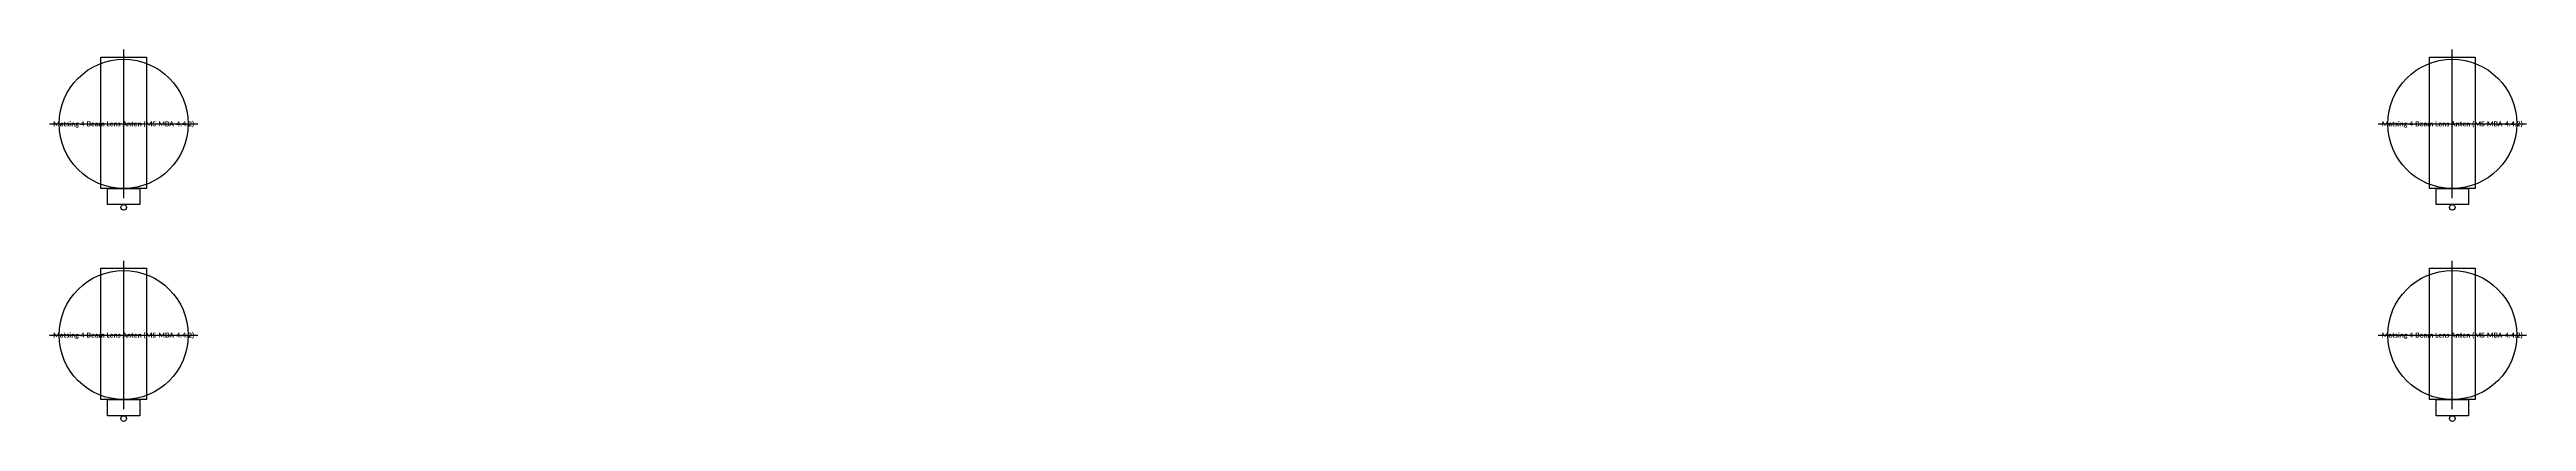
# Model space of a CAD drawing. Header units: millimetres. Extents: x -25028 to 25028, y -60371 to 24900.
# Drawn here: x -17551 to 17551, y -24222 to -18959 of the extents above; entities that cross this region are included whole.
import ezdxf
from ezdxf.enums import TextEntityAlignment as Align

# ---------------------------------------------------------------- set-up
doc = ezdxf.new("R2010")
doc.units = ezdxf.units.MM
doc.layers.add('EKP_ANTEN_TASIYICI_KOL', color=141, linetype='CONTINUOUS')
doc.layers.add('EKP_MATSING_ANTEN', color=2, linetype='CONTINUOUS')
doc.styles.get("Standard").update_dxf_attribs({"font": 'calibrib.ttf'})

msp = doc.modelspace()

# ---------------------------------------------------------------- linework, layer by layer
at = {"layer": 'EKP_ANTEN_TASIYICI_KOL'}
for points in [[(-16824, -20924), (-16824, -19065), (-16176, -19065), (-16176, -20924)], [(16176, -20924), (16176, -19065), (16824, -19065), (16824, -20924)], [(-16824, -23914), (-16824, -22055), (-16176, -22055), (-16176, -23914)], [(16176, -23914), (16176, -22055), (16824, -22055), (16824, -23914)]]:
    msp.add_lwpolyline(points, close=True, dxfattribs=at)
at = {"layer": 'EKP_MATSING_ANTEN'}
for p, q in [((-16500, -21061), (-16500, -18959)), ((16500, -21061), (16500, -18959)), ((-17551, -20010), (-15449, -20010)), ((15449, -20010), (17551, -20010)), ((-16500, -24051), (-16500, -21949)), ((16500, -24051), (16500, -21949)), ((-17551, -23000), (-15449, -23000)), ((15449, -23000), (17551, -23000))]:
    msp.add_line(p, q, dxfattribs=at)
for points in [[(-16728, -21152), (-16728, -20924), (-16272, -20924), (-16272, -21152)], [(16272, -21152), (16272, -20924), (16728, -20924), (16728, -21152)], [(-16728, -24142), (-16728, -23914), (-16272, -23914), (-16272, -24142)], [(16272, -24142), (16272, -23914), (16728, -23914), (16728, -24142)]]:
    msp.add_lwpolyline(points, close=True, dxfattribs=at)
for centre, radius in [((-16500, -20010), 914), ((16500, -20010), 914), ((-16500, -21192), 40), ((16500, -21192), 40), ((-16500, -23000), 914), ((16500, -23000), 914), ((-16500, -24182), 40), ((16500, -24182), 40)]:
    msp.add_circle(centre, radius, dxfattribs=at)

# ---------------------------------------------------------------- texts
for p in [(-16500, -20010), (16500, -20010), (-16500, -23000), (16500, -23000)]:
    msp.add_text('Matsing 4-Beam Lens Anten (MS-MBA-4.4.2)', height=70, dxfattribs=at).set_placement(p, align=Align.MIDDLE_CENTER)

doc.saveas('drawing.dxf')
